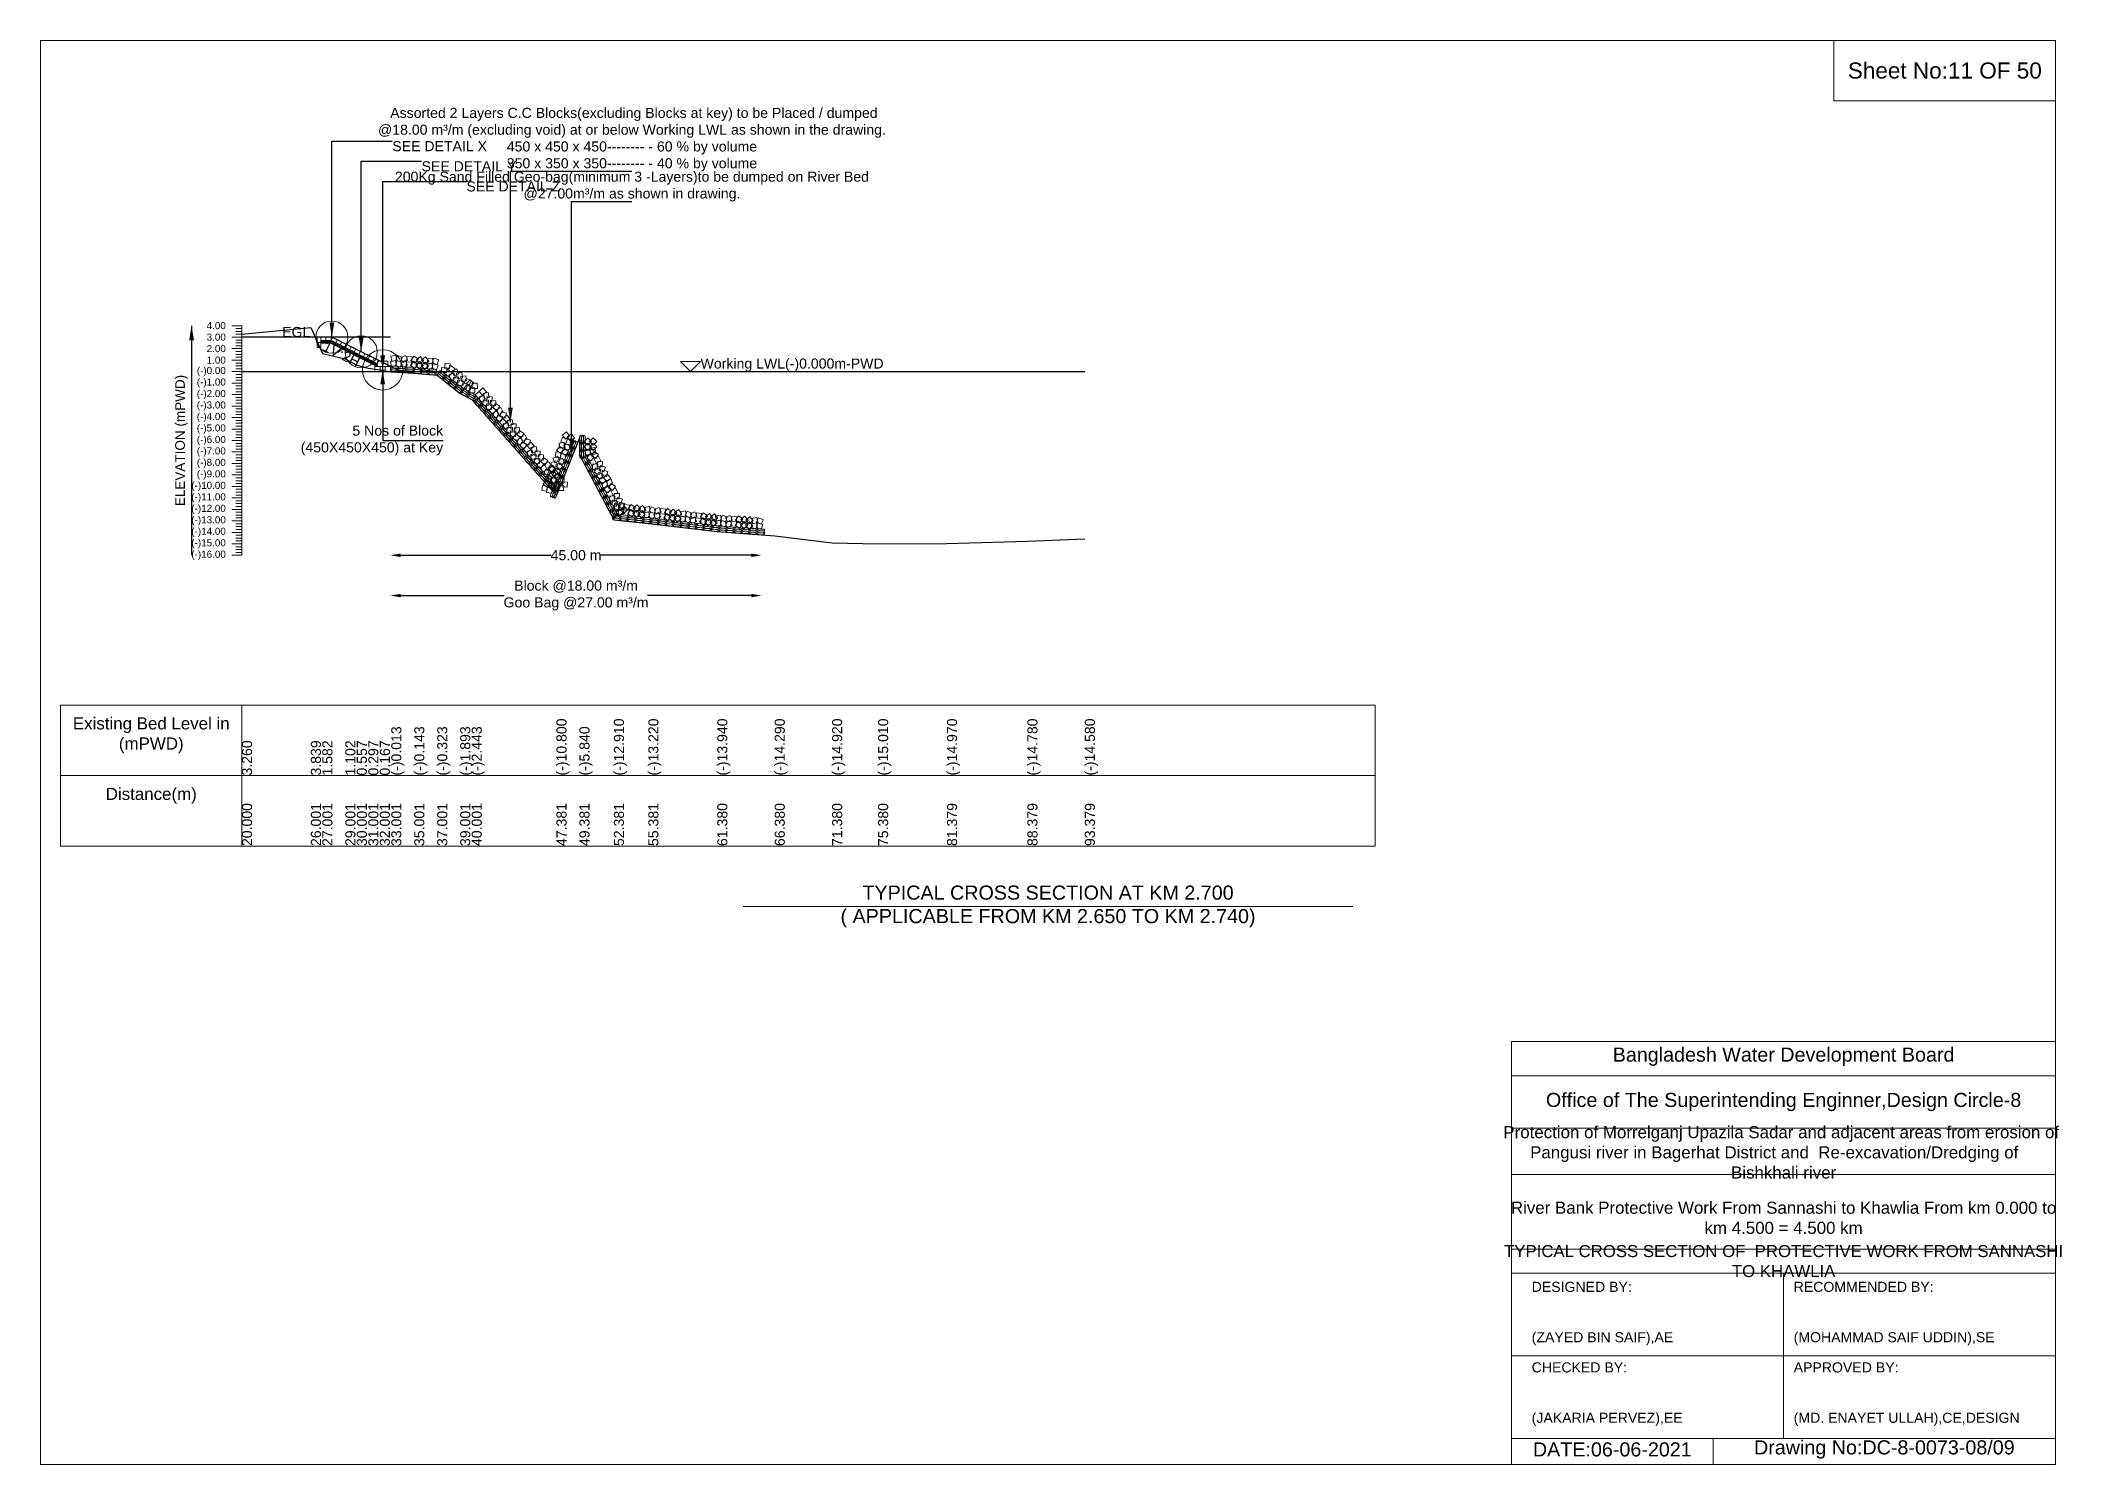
# Model space of a CAD drawing. Header units: inches. Extents: x 89000 to 845029, y -7071 to 0.
# Drawn here: x 250000 to 260029, y -7071 to 0 of the extents above; entities that cross this region are included whole.
import ezdxf

# ---------------------------------------------------------------- set-up
doc = ezdxf.new("R2010")
doc.units = ezdxf.units.IN
doc.header["$LTSCALE"] = 7
doc.header["$MEASUREMENT"] = 0
doc.header["$PDMODE"] = 3
for name, color, linetype, lineweight in [('Cross section Data Border', 7, 'Continuous', 9), ('Cross Section Labels', 7, 'Continuous', 9), ('Existing_Bed_Level for Xsection', 7, 'Continuous', 25), ('Long Section Labels', 7, 'Continuous', 9)]:
    doc.layers.add(name, color=color, linetype=linetype, lineweight=lineweight)
doc.styles.get("Standard").update_dxf_attribs({"font": 'arial.ttf'})
doc.dimstyles.new('Appron Lebeling Style', dxfattribs={"dimtxt": 50, "dimasz": 50, "dimexe": 0.18, "dimexo": 0.0625, "dimgap": 0.09, "dimtad": 0, "dimtih": 1, "dimtoh": 1, "dimdec": 4, "dimzin": 0, "dimdsep": 46, "dimtxsty": 'Standard', "dimcen": 0.09, "dimse1": 1, "dimse2": 1, "dimadec": 0, "dimazin": 0, "dimtfac": 1, "dimtdec": 4, "dimtofl": 0, "dimtmove": 0, "dimatfit": 3, "dimfxl": 1, "dimtolj": 1, "dimtzin": 0, "dimarcsym": 0})
doc.dimstyles.get("Standard").update_dxf_attribs({"dimtxt": 0.18, "dimasz": 0.18, "dimexe": 0.18, "dimexo": 0.0625, "dimgap": 0.09, "dimtad": 0, "dimtih": 1, "dimtoh": 1, "dimdec": 4, "dimzin": 0, "dimdsep": 46, "dimtxsty": 'Standard', "dimcen": 0.09, "dimadec": 0, "dimazin": 0, "dimtfac": 1, "dimtdec": 4, "dimtofl": 0, "dimtmove": 0, "dimatfit": 3, "dimfxl": 1, "dimtolj": 1, "dimtzin": 0, "dimarcsym": 0})

msp = doc.modelspace()

# ---------------------------------------------------------------- texts
at = {"layer": 'Cross section Data Border', "char_height": 60, "width": 800, "attachment_point": 5}
for s, insert in [('Existing Bed Level in (mPWD)', (250550, -3450)), ('Distance(m)', (250550, -3750))]:
    msp.add_mtext(s, dxfattribs=dict(at, insert=insert))
at = {"layer": 'Cross Section Labels'}
for s, insert, char_height, attachment_point in [('Sheet No:11 OF 50', (259450, -150), 80, 5), (' Assorted 2 Layers C.C Blocks(excluding Blocks at key) to be Placed / dumped^J@18.00 m³/m (excluding void) at or below Working LWL as shown in the drawing.^J450 x 450 x 450-------- - 60 % by volume^J350 x 350 x 350-------- - 40 % by volume', (252935.32385, -650), 50, 8), ('SEE DETAIL X', (251746.19907, -500), 50, 1), ('SEE DETAIL Y', (251891.54907, -600), 50, 1), ('200Kg Sand Filled Geo-bag(minimum 3 -Layers)to be dumped on River Bed^J@27.00m³/m as shown in drawing.', (252935.32385, -800), 50, 8), ('SEE DETAIL Z', (252113.84907, -700), 50, 1), ('EGL', (251339.56231, -1473.43), 50, 9), ('Working LWL(-)0.000m-PWD', (253275.89907, -1644.43), 50, 7), ('5 Nos of Block ^J(450X450X450) at Key', (251998.42407, -1986.43), 50, 6), ('TYPICAL CROSS SECTION AT KM 2.700^J( APPLICABLE FROM KM 2.650 TO KM 2.740)', (255000, -4300), 70, 5), ('Bangladesh Water Development Board', (258650, -5046), 70, 5), ('Office of The Superintending Enginner,Design Circle-8', (258650, -5271), 70, 5)]:
    msp.add_mtext(s, dxfattribs=dict(at, insert=insert, char_height=char_height, attachment_point=attachment_point))
at = {"layer": 'Cross Section Labels', "insert": (251506.12848, -1535.25867), "char_height": 50, "attachment_point": 2, "rotation": 333.434948823}
msp.add_mtext('1V:2H', dxfattribs=at)
at = {"layer": 'Cross Section Labels'}
for s, insert, char_height, width, attachment_point in [('Protection of Morrelganj Upazila Sadar and adjacent areas from erosion of  Pangusi river in Bagerhat District and  Re-excavation/Dredging of     Bishkhali river', (258650, -5521), 60, 2800, 5), ('River Bank Protective Work From Sannashi to Khawlia From km 0.000 to km 4.500 = 4.500 km', (258650, -5846), 60, 2700, 5), ('TYPICAL CROSS SECTION OF  PROTECTIVE WORK FROM SANNASHI TO KHAWLIA', (258650, -6061), 59.5765532, 2800, 5), ('DESIGNED BY:^J^J^J(ZAYED BIN SAIF),AE', (257400, -6321), 50, 1400, 4), ('RECOMMENDED BY:^J^J^J(MOHAMMAD SAIF UDDIN),SE', (258700, -6321), 50, 1400, 4), ('CHECKED BY:^J^J^J(JAKARIA PERVEZ),EE', (257400, -6721), 50, 1400, 4), ('APPROVED BY:^J^J^J(MD. ENAYET ULLAH),CE,DESIGN', (258700, -6721), 50, 1400, 4), ('DATE:06-06-2021', (257800, -6996), 70, 1400, 5), ('Drawing No:DC-8-0073-08/09', (259150, -6996), 70, 2200, 5)]:
    msp.add_mtext(s, dxfattribs=dict(at, insert=insert, char_height=char_height, width=width, attachment_point=attachment_point))
at = {"layer": 'Long Section Labels', "char_height": 35, "attachment_point": 6}
for s, insert in [('4.00', (250920, -1416.43)), ('3.00', (250920, -1473.43)), ('2.00', (250920, -1530.43)), ('1.00', (250920, -1587.43)), ('(-)0.00', (250920, -1644.43)), ('(-)1.00', (250920, -1701.43)), ('(-)2.00', (250920, -1758.43)), ('(-)3.00', (250920, -1815.43)), ('(-)4.00', (250920, -1872.43)), ('(-)5.00', (250920, -1929.43)), ('(-)6.00', (250920, -1986.43)), ('(-)7.00', (250920, -2043.43)), ('(-)8.00', (250920, -2100.43)), ('(-)10.00', (250920, -2214.43)), ('(-)9.00', (250920, -2157.43)), ('(-)11.00', (250920, -2271.43)), ('(-)12.00', (250920, -2328.43)), ('(-)13.00', (250920, -2385.43)), ('(-)14.00', (250920, -2442.43)), ('(-)15.00', (250920, -2499.43)), ('(-)16.00', (250920, -2556.43))]:
    msp.add_mtext(s, dxfattribs=dict(at, insert=insert))
at = {"layer": 'Long Section Labels', "rotation": 90}
for s, insert, char_height, attachment_point in [('ELEVATION (mPWD)', (250700, -1986.43), 48, 5), ('(-)0.013', (251741.01584, -3650), 50, 1), ('(-)0.143', (251855.01825, -3650), 50, 1), ('(-)0.323', (251969.02066, -3650), 50, 1), ('(-)1.893', (252083.02306, -3650), 50, 1), ('(-)2.443', (252140.02408, -3650), 50, 1), ('(-)10.800', (252560.70064, -3650), 50, 1), ('(-)5.840', (252674.6911, -3650), 50, 1), ('(-)12.910', (252845.67814, -3650), 50, 1), ('(-)13.220', (253016.66659, -3650), 50, 1), ('(-)13.940', (253358.64688, -3650), 50, 1), ('(-)14.290', (253643.63317, -3650), 50, 1), ('(-)14.920', (253928.62139, -3650), 50, 1), ('(-)15.010', (254156.61308, -3650), 50, 1), ('(-)14.970', (254498.60216, -3650), 50, 1), ('(-)14.780', (254897.59129, -3650), 50, 1), ('(-)14.580', (255182.58452, -3650), 50, 1), ('3.260', (251000, -3650), 50, 1), ('3.839', (251342.00722, -3650), 50, 1), ('1.582', (251399.00861, -3650), 50, 1), ('1.102', (251513.01102, -3650), 50, 1), ('0.557', (251570.01204, -3650), 50, 1), ('0.297', (251627.01343, -3650), 50, 1), ('0.167', (251684.01445, -3650), 50, 1), ('20.000', (251000, -4000), 50, 1), ('26.001', (251342.00722, -4000), 50, 1), ('27.001', (251399.00861, -4000), 50, 1), ('29.001', (251513.01102, -4000), 50, 1), ('30.001', (251570.01204, -4000), 50, 1), ('31.001', (251627.01343, -4000), 50, 1), ('32.001', (251684.01445, -4000), 50, 1), ('33.001', (251741.01584, -4000), 50, 1), ('35.001', (251855.01825, -4000), 50, 1), ('37.001', (251969.02066, -4000), 50, 1), ('39.001', (252083.02306, -4000), 50, 1), ('40.001', (252140.02408, -4000), 50, 1), ('47.381', (252560.70064, -4000), 50, 1), ('49.381', (252674.6911, -4000), 50, 1), ('49.381', (252674.6911, -4000), 50, 1), ('52.381', (252845.67814, -4000), 50, 1), ('55.381', (253016.66659, -4000), 50, 1), ('61.380', (253358.64688, -4000), 50, 1), ('66.380', (253643.63317, -4000), 50, 1), ('71.380', (253928.62139, -4000), 50, 1), ('75.380', (254156.61308, -4000), 50, 1), ('81.379', (254498.60216, -4000), 50, 1), ('88.379', (254897.59129, -4000), 50, 1), ('93.379', (255182.58452, -4000), 50, 1)]:
    msp.add_mtext(s, dxfattribs=dict(at, insert=insert, char_height=char_height, attachment_point=attachment_point))

# ---------------------------------------------------------------- blocks, each defined once
blk = doc.blocks.new('*D59')
at = {"layer": 'Cross Section Labels', "color": 0, "lineweight": -2, "transparency": 16777216}
for p, q in [((251787, -2556), (252534, -2556)), ((253528, -2556), (252781, -2556))]:
    blk.add_line(p, q, dxfattribs=at)
at = {"layer": 'Cross Section Labels', "color": 0, "transparency": 16777216}
for points in [[(251787, -2548), (251787, -2565), (251737, -2556)], [(253528, -2548), (253528, -2565), (253578, -2556)]]:
    blk.add_solid(points, dxfattribs=at)
at = {"layer": 'Defpoints', "color": 0, "transparency": 16777216}
for p in [(251737, -1644), (253578, -2454), (253578, -2556)]:
    blk.add_point(p, dxfattribs=at)
at = {"layer": 'Cross Section Labels', "color": 0, "transparency": 16777216, "insert": (252658, -2556), "char_height": 50, "attachment_point": 5}
blk.add_mtext('\\A1;45.00 m', dxfattribs=at)
blk = doc.blocks.new('*D60')
at = {"layer": 'Cross Section Labels', "color": 0, "lineweight": -2, "transparency": 16777216}
for p, q in [((251787, -2756), (252302, -2756)), ((253528, -2756), (253013, -2756))]:
    blk.add_line(p, q, dxfattribs=at)
at = {"layer": 'Cross Section Labels', "color": 0, "transparency": 16777216}
for points in [[(251787, -2748), (251787, -2765), (251737, -2756)], [(253528, -2748), (253528, -2765), (253578, -2756)]]:
    blk.add_solid(points, dxfattribs=at)
at = {"layer": 'Defpoints', "color": 0, "transparency": 16777216}
for p in [(251737, -1644), (253578, -2454), (253578, -2756)]:
    blk.add_point(p, dxfattribs=at)
at = {"layer": 'Cross Section Labels', "color": 0, "transparency": 16777216, "insert": (252658, -2756), "char_height": 50, "attachment_point": 5}
blk.add_mtext('\\A1;Block @18.00 m³/m ^JGoo Bag @27.00 m³/m ', dxfattribs=at)

# ---------------------------------------------------------------- dimensions: what is measured, and where the dimension line sits
at = {"layer": 'Cross Section Labels'}
for base, text, picture, middle in [((253578.12071, -2556.43), '45.00 m', '*D59', (252657.50989, -2556.43)), ((253578.12071, -2756.43), 'Block @18.00 m³/m ^JGoo Bag @27.00 m³/m ', '*D60', (252657.50989, -2756.43))]:
    dim = msp.add_linear_dim(base=base, p1=(251736.89907, -1644.43), p2=(253578.12071, -2454.37391), text=text, dimstyle='Appron Lebeling Style', dxfattribs=at)
    dim.commit()
    dim.dimension.update_dxf_attribs({"geometry": picture, "text_midpoint": middle})

# ---------------------------------------------------------------- linework, layer by layer
at = {"layer": 'Cross section Data Border'}
msp.add_lwpolyline([(250100, -3300), (256623.6717, -3300), (256623.6717, -4000), (250100, -4000)], close=True, dxfattribs=at)
for points in [[(251000, -3300), (251000, -4000)], [(250100, -3650), (256623.6717, -3650)]]:
    msp.add_lwpolyline(points, dxfattribs=at)
at = {"layer": 'Cross Section Labels'}
for points in [[(250000, 0), (260000, 0), (260000, -7071), (250000, -7071)], [(258900, 0), (260000, 0), (260000, -300), (258900, -300)], [(253225.89907, -1644.43), (253275.89907, -1594.43), (253175.89907, -1594.43)]]:
    msp.add_lwpolyline(points, close=True, dxfattribs=at)
for points in [[(253488, -4300), (255000, -4300), (256512, -4300)], [(257300, -7071), (257300, -4971), (260000, -4971)], [(257300, -5141), (260000, -5141)], [(257300, -5401), (260000, -5401)], [(257300, -5631), (260000, -5631)], [(257300, -6001), (260000, -6001)], [(257300, -6121), (260000, -6121)], [(258650, -6121), (258650, -6941)], [(257300, -6531), (260000, -6531)], [(257300, -6941), (260000, -6941)], [(258300, -6941), (258300, -7071)]]:
    msp.add_lwpolyline(points, dxfattribs=at)
for centre, radius in [((251446.19907, -1473.43), 80), ((251591.54907, -1546.105), 80), ((251698.42407, -1635.88), 100)]:
    msp.add_circle(centre, radius, dxfattribs=at)
at = {"layer": 'Existing_Bed_Level for Xsection'}
for points in [[(251000, -1458.61), (251342.00722, -1425.607), (251399.00861, -1554.256), (251513.01102, -1581.616), (251570.01204, -1612.681), (251627.01343, -1627.501), (251684.01445, -1634.911), (251741.01584, -1645.171), (251855.01825, -1652.581), (251969.02066, -1662.841), (252083.02306, -1752.331), (252140.02408, -1783.681), (252560.70064, -2260.03), (252674.6911, -1977.31), (252674.6911, -2057.11), (252845.67814, -2380.3), (253016.66659, -2397.97), (253358.64688, -2439.01), (253643.63317, -2458.96), (253928.62139, -2494.87), (254156.61308, -2500), (254498.60216, -2497.72), (254897.59129, -2486.89), (255182.58452, -2475.49)], [(251736.89907, -1473.43), (251000, -1473.43)], [(251788.19907, -1644.43), (251449.80966, -1475.2353), (251446.19907, -1473.43), (251442.16231, -1473.43), (251390.86231, -1473.43)], [(251390.86231, -1490.53), (251442.16231, -1490.53), (251672.77407, -1605.83588)], [(251390.86231, -1496.23), (251440.81672, -1496.23), (251672.77407, -1612.20867)], [(251390.86231, -1501.93), (251439.47113, -1501.93), (251672.77407, -1618.58147)], [(251000, -1644.43), (255182.58452, -1644.43)]]:
    msp.add_lwpolyline(points, dxfattribs=at)
at = {"layer": 'Long Section Labels'}
for points in [[(251000, -1416.43), (250950, -1416.43)], [(251000, -1473.43), (250950, -1473.43)], [(251000, -1430.68), (250970, -1430.68)], [(251000, -1444.93), (250970, -1444.93)], [(251000, -1459.18), (250970, -1459.18)], [(251000, -1487.68), (250970, -1487.68)], [(251000, -1501.93), (250970, -1501.93)], [(251000, -2556.43), (251000, -2499.43), (251000, -2442.43), (251000, -2385.43), (251000, -2328.43), (251000, -2271.43), (251000, -2214.43), (251000, -2157.43), (251000, -2100.43), (251000, -2043.43), (251000, -1986.43), (251000, -1929.43), (251000, -1872.43), (251000, -1815.43), (251000, -1758.43), (251000, -1701.43), (251000, -1644.43), (251000, -1587.43), (251000, -1530.43), (251000, -1473.43), (251000, -1416.43)], [(251000, -1530.43), (250950, -1530.43)], [(251000, -1587.43), (250950, -1587.43)], [(251000, -1516.18), (250970, -1516.18)], [(251000, -1544.68), (250970, -1544.68)], [(251000, -1558.93), (250970, -1558.93)], [(251000, -1573.18), (250970, -1573.18)], [(251000, -1601.68), (250970, -1601.68)], [(251000, -1644.43), (250950, -1644.43)], [(251000, -1701.43), (250950, -1701.43)], [(251000, -1615.93), (250970, -1615.93)], [(251000, -1630.18), (250970, -1630.18)], [(251000, -1658.68), (250970, -1658.68)], [(251000, -1672.93), (250970, -1672.93)], [(251000, -1687.18), (250970, -1687.18)], [(251000, -1758.43), (250950, -1758.43)], [(251000, -1715.68), (250970, -1715.68)], [(251000, -1729.93), (250970, -1729.93)], [(251000, -1744.18), (250970, -1744.18)], [(251000, -1772.68), (250970, -1772.68)], [(251000, -1786.93), (250970, -1786.93)], [(251000, -1801.18), (250970, -1801.18)], [(251000, -1815.43), (250950, -1815.43)], [(251000, -1872.43), (250950, -1872.43)], [(251000, -1829.68), (250970, -1829.68)], [(251000, -1843.93), (250970, -1843.93)], [(251000, -1858.18), (250970, -1858.18)], [(251000, -1886.68), (250970, -1886.68)], [(251000, -1900.93), (250970, -1900.93)], [(251000, -1929.43), (250950, -1929.43)], [(251000, -1986.43), (250950, -1986.43)], [(251000, -1915.18), (250970, -1915.18)], [(251000, -1943.68), (250970, -1943.68)], [(251000, -1957.93), (250970, -1957.93)], [(251000, -1972.18), (250970, -1972.18)], [(251000, -2000.68), (250970, -2000.68)], [(251000, -2043.43), (250950, -2043.43)], [(251000, -2100.43), (250950, -2100.43)], [(251000, -2014.93), (250970, -2014.93)], [(251000, -2029.18), (250970, -2029.18)], [(251000, -2057.68), (250970, -2057.68)], [(251000, -2071.93), (250970, -2071.93)], [(251000, -2086.18), (250970, -2086.18)], [(251000, -2157.43), (250950, -2157.43)], [(251000, -2114.68), (250970, -2114.68)], [(251000, -2128.93), (250970, -2128.93)], [(251000, -2143.18), (250970, -2143.18)], [(251000, -2171.68), (250970, -2171.68)], [(251000, -2185.93), (250970, -2185.93)], [(251000, -2200.18), (250970, -2200.18)], [(251000, -2214.43), (250950, -2214.43)], [(251000, -2271.43), (250950, -2271.43)], [(251000, -2228.68), (250970, -2228.68)], [(251000, -2242.93), (250970, -2242.93)], [(251000, -2257.18), (250970, -2257.18)], [(251000, -2285.68), (250970, -2285.68)], [(251000, -2299.93), (250970, -2299.93)], [(251000, -2328.43), (250950, -2328.43)], [(251000, -2385.43), (250950, -2385.43)], [(251000, -2314.18), (250970, -2314.18)], [(251000, -2342.68), (250970, -2342.68)], [(251000, -2356.93), (250970, -2356.93)], [(251000, -2371.18), (250970, -2371.18)], [(251000, -2399.68), (250970, -2399.68)], [(251000, -2442.43), (250950, -2442.43)], [(251000, -2499.43), (250950, -2499.43)], [(251000, -2413.93), (250970, -2413.93)], [(251000, -2428.18), (250970, -2428.18)], [(251000, -2456.68), (250970, -2456.68)], [(251000, -2470.93), (250970, -2470.93)], [(251000, -2485.18), (250970, -2485.18)], [(251000, -2556.43), (250950, -2556.43)], [(251000, -2513.68), (250970, -2513.68)], [(251000, -2527.93), (250970, -2527.93)], [(251000, -2542.18), (250970, -2542.18)]]:
    msp.add_lwpolyline(points, dxfattribs=at)
for points in [[(251390.86231, -1473.43), (251373.76231, -1473.43), (251373.76231, -1499.08), (251390.86231, -1499.08)], [(251390.86231, -1499.08), (251373.76231, -1499.08), (251373.76231, -1524.73), (251390.86231, -1524.73)], [(251416.51231, -1473.43), (251390.86231, -1473.43), (251390.86231, -1490.53), (251416.51231, -1490.53)], [(251442.16231, -1473.43), (251416.51231, -1473.43), (251416.51231, -1490.53), (251442.16231, -1490.53)], [(251472.75172, -1486.70632), (251449.80966, -1475.2353), (251442.16231, -1490.53), (251465.10437, -1502.00103)], [(251495.69378, -1498.17735), (251472.75172, -1486.70632), (251465.10437, -1502.00103), (251488.04642, -1513.47206)], [(251518.63583, -1509.64838), (251495.69378, -1498.17735), (251488.04642, -1513.47206), (251510.98848, -1524.94309)], [(251541.57789, -1521.11941), (251518.63583, -1509.64838), (251510.98848, -1524.94309), (251533.93054, -1536.41411)], [(251564.51995, -1532.59044), (251541.57789, -1521.11941), (251533.93054, -1536.41411), (251556.8726, -1547.88514)], [(251587.46201, -1544.06147), (251564.51995, -1532.59044), (251556.8726, -1547.88514), (251579.81465, -1559.35617)], [(251610.40406, -1555.5325), (251587.46201, -1544.06147), (251579.81465, -1559.35617), (251602.75671, -1570.8272)], [(251633.34612, -1567.00352), (251610.40406, -1555.5325), (251602.75671, -1570.8272), (251625.69877, -1582.29823)], [(251656.28818, -1578.47455), (251633.34612, -1567.00352), (251625.69877, -1582.29823), (251648.64083, -1593.76926)], [(251679.23024, -1589.94558), (251656.28818, -1578.47455), (251648.64083, -1593.76926), (251671.58288, -1605.24029)], [(251698.42407, -1593.13), (251672.77407, -1593.13), (251672.77407, -1618.78), (251698.42407, -1618.78)], [(251724.07407, -1593.13), (251698.42407, -1593.13), (251698.42407, -1618.78), (251724.07407, -1618.78)], [(251762.42243, -1588.83667), (251737.26901, -1593.85943), (251742.29177, -1619.01285), (251767.44519, -1613.99009)], [(251764.08613, -1563.24068), (251738.93272, -1568.26344), (251743.95548, -1593.41686), (251769.10889, -1588.3941)], [(251794.21718, -1597.56099), (251769.92561, -1589.32437), (251761.68899, -1613.61594), (251785.98057, -1621.85256)], [(251795.88089, -1571.965), (251771.58931, -1563.72838), (251763.3527, -1588.01996), (251787.64427, -1596.25657)], [(251809.38008, -1590.07775), (251786.37466, -1601.42116), (251797.71807, -1624.42659), (251820.72349, -1613.08317)], [(251811.04379, -1564.48176), (251788.03836, -1575.82517), (251799.38177, -1598.8306), (251822.3872, -1587.48719)], [(251842.77491, -1596.94973), (251817.17892, -1595.28603), (251815.51522, -1620.88201), (251841.11121, -1622.54572)], [(251844.43861, -1571.35374), (251818.84263, -1569.69004), (251817.17892, -1595.28603), (251842.77491, -1596.94973)], [(251872.52579, -1607.02087), (251851.18234, -1592.79484), (251836.95632, -1614.13829), (251858.29976, -1628.36431)], [(251874.18949, -1581.42488), (251852.84605, -1567.19885), (251838.62002, -1588.5423), (251859.96347, -1602.76832)], [(251882.96441, -1594.82118), (251863.26784, -1611.25187), (251879.69853, -1630.94845), (251899.3951, -1614.51776)], [(251885.26357, -1569.27444), (251865.567, -1585.70512), (251881.99769, -1605.4017), (251901.69426, -1588.97101)], [(251924.94314, -1616.80253), (251908.49678, -1597.11905), (251888.81329, -1613.56542), (251905.25966, -1633.2489)], [(251927.2423, -1591.25578), (251910.79594, -1571.5723), (251891.11245, -1588.01867), (251907.55882, -1607.70215)], [(251942.86207, -1602.64979), (251917.59162, -1607.04603), (251921.98786, -1632.31648), (251947.25831, -1627.92024)], [(251945.16123, -1577.10304), (251919.89078, -1581.49928), (251924.28702, -1606.76973), (251949.55747, -1602.37349)], [(251974.43025, -1612.16139), (251950.35082, -1603.32376), (251941.51319, -1627.40319), (251965.59261, -1636.24082)], [(251976.7294, -1586.61465), (251952.64998, -1577.77701), (251943.81235, -1601.85644), (251967.89177, -1610.69407)], [(252033.72816, -1605.49684), (252008.33821, -1601.85364), (252004.69501, -1627.24359), (252030.08496, -1630.88679)], [(251685.59907, -1618.78), (251659.94907, -1618.78), (251659.94907, -1644.43), (251685.59907, -1644.43)], [(251711.24907, -1618.78), (251685.59907, -1618.78), (251685.59907, -1644.43), (251711.24907, -1644.43)], [(251736.89907, -1618.78), (251711.24907, -1618.78), (251711.24907, -1644.43), (251736.89907, -1644.43)], [(252017.89016, -1625.67307), (251992.50021, -1622.02987), (251988.85701, -1647.41982), (252014.24696, -1651.06302)], [(252041.55693, -1650.21534), (252021.3807, -1634.37733), (252005.5427, -1654.55356), (252025.71892, -1670.39156)], [(252057.39493, -1630.03911), (252037.2187, -1614.20111), (252021.3807, -1634.37733), (252041.55693, -1650.21534)], [(252060.40948, -1675.33751), (252050.8411, -1651.53901), (252027.0426, -1661.10739), (252036.61098, -1684.90589)], [(252076.24748, -1655.16129), (252066.67911, -1631.36279), (252042.8806, -1640.93116), (252052.44898, -1664.72966)], [(252075.1071, -1669.79817), (252049.63998, -1672.85562), (252052.69743, -1698.32274), (252078.16455, -1695.26529)], [(252090.94511, -1649.62194), (252065.47798, -1652.67939), (252068.53543, -1678.14651), (252094.00256, -1675.08907)], [(252098.3497, -1711.09194), (252095.27197, -1685.62725), (252069.80729, -1688.70498), (252072.88501, -1714.16966)], [(252114.1877, -1690.91571), (252111.10997, -1665.45103), (252085.64529, -1668.52875), (252088.72302, -1693.99344)], [(252121.08549, -1708.9773), (252097.49556, -1698.90569), (252087.42394, -1722.49562), (252111.01388, -1732.56724)], [(252136.9235, -1688.80107), (252113.33356, -1678.72946), (252103.26195, -1702.3194), (252126.85189, -1712.39101)], [(252151.01689, -1702.29395), (252132.51051, -1684.53341), (252114.74998, -1703.03979), (252133.25636, -1720.80032)], [(252167.92227, -1701.94693), (252142.27748, -1702.46411), (252142.79466, -1728.1089), (252168.43945, -1727.59172)], [(252138.65584, -1724.76898), (252120.14947, -1707.00845), (252102.38893, -1725.51482), (252120.89531, -1743.27536)], [(252155.56122, -1724.42196), (252129.91644, -1724.93914), (252130.43362, -1750.58393), (252156.0784, -1750.06675)], [(252193.50164, -1761.57065), (252176.52268, -1742.34469), (252157.29672, -1759.32365), (252174.27568, -1778.54961)], [(252212.7276, -1744.59169), (252195.74864, -1725.36573), (252176.52268, -1742.34469), (252193.50164, -1761.57065)], [(252207.49958, -1789.68826), (252202.3933, -1764.55167), (252177.2567, -1769.65795), (252182.36298, -1794.79455)], [(252222.95668, -1786.89854), (252197.35658, -1785.29948), (252195.75751, -1810.89959), (252221.35762, -1812.49865)], [(252226.72554, -1772.70931), (252221.61925, -1747.57271), (252196.48266, -1752.67899), (252201.58894, -1777.81559)], [(252238.34741, -1831.71505), (252239.92608, -1806.11368), (252214.32471, -1804.535), (252212.74603, -1830.13637)], [(252242.18264, -1769.91958), (252216.58253, -1768.32052), (252214.98347, -1793.92063), (252240.58358, -1795.51969)], [(252257.57336, -1814.73609), (252259.15204, -1789.13472), (252233.55067, -1787.55604), (252231.97199, -1813.15741)], [(252280.31667, -1816.76841), (252258.93736, -1802.59633), (252244.76528, -1823.97563), (252266.14458, -1838.14772)], [(252261.09071, -1833.74737), (252239.71141, -1819.57529), (252225.53932, -1840.95459), (252246.91863, -1855.12667)], [(252277.48767, -1862.35087), (252266.0679, -1839.38325), (252243.10028, -1850.80301), (252254.52005, -1873.77063)], [(252293.51671, -1867.73437), (252269.20441, -1859.55913), (252261.02916, -1883.87142), (252285.34146, -1892.04667)], [(252296.71362, -1845.37191), (252285.29386, -1822.40429), (252262.32624, -1833.82405), (252273.746, -1856.79167)], [(252312.35435, -1896.15236), (252295.37539, -1876.9264), (252276.14943, -1893.90536), (252293.12839, -1913.13131)], [(252312.74266, -1850.75542), (252288.43037, -1842.58017), (252280.25512, -1866.89246), (252304.56742, -1875.06771)], [(252331.58031, -1879.1734), (252314.60135, -1859.94744), (252295.37539, -1876.9264), (252312.35435, -1896.15236)], [(252326.35229, -1924.26997), (252321.24601, -1899.13338), (252296.10941, -1904.23966), (252301.21569, -1929.37625)], [(252345.57825, -1907.29101), (252340.47196, -1882.15442), (252315.33537, -1887.2607), (252320.44165, -1912.39729)], [(252361.03535, -1904.50129), (252335.43524, -1902.90223), (252333.83618, -1928.50234), (252359.43629, -1930.1014)], [(252341.80939, -1921.48025), (252316.20929, -1919.88119), (252314.61022, -1945.4813), (252340.21033, -1947.08036)], [(252357.20012, -1966.29675), (252358.77879, -1940.69538), (252333.17742, -1939.11671), (252331.59874, -1964.71808)], [(252379.94342, -1968.32908), (252358.56412, -1954.157), (252344.39203, -1975.5363), (252365.77134, -1989.70838)], [(252376.42607, -1949.3178), (252378.00475, -1923.71642), (252352.40338, -1922.13775), (252350.8247, -1947.73912)], [(252396.34038, -1996.93257), (252384.92061, -1973.96496), (252361.95299, -1985.38472), (252373.37276, -2008.35234)], [(252399.16938, -1951.35012), (252377.79007, -1937.17804), (252363.61799, -1958.55734), (252384.99729, -1972.72942)], [(252412.36942, -2002.31608), (252388.05712, -1994.14083), (252379.88187, -2018.45313), (252404.19417, -2026.62838)], [(252415.56633, -1979.95362), (252404.14657, -1956.986), (252381.17895, -1968.40576), (252392.59871, -1991.37338)], [(252431.59537, -1985.33712), (252407.28308, -1977.16187), (252399.10783, -2001.47417), (252423.42013, -2009.64942)], [(252450.43302, -2013.7551), (252433.45406, -1994.52915), (252414.2281, -2011.50811), (252431.20706, -2030.73406)], [(252574.28329, -1998.86952), (252577.85609, -2024.26947), (252603.25604, -2020.69667), (252599.68324, -1995.29672)], [(252591.26248, -1969.30357), (252581.67088, -1993.09272), (252605.46004, -2002.68432), (252615.05163, -1978.89516)], [(252610.13954, -1944.1998), (252589.94787, -1960.0181), (252605.76617, -1980.20978), (252625.95785, -1964.39147)], [(252598.07244, -2008.46112), (252601.64524, -2033.86107), (252627.04519, -2030.28827), (252623.47239, -2004.88831)], [(252615.05163, -1978.89516), (252605.46004, -2002.68432), (252629.24919, -2012.27591), (252638.84079, -1988.48676)], [(252633.92869, -1953.7914), (252613.73702, -1969.6097), (252629.55532, -1989.80138), (252649.747, -1973.98307)], [(252734.72338, -1992.02039), (252716.59332, -1973.87588), (252698.44881, -1992.00595), (252716.57887, -2010.15046)], [(252716.59332, -2035.80046), (252734.72338, -2017.65595), (252716.57887, -1999.52588), (252698.44881, -2017.67039)], [(252760.37338, -1992.02039), (252742.24332, -1973.87588), (252724.09881, -1992.00595), (252742.22887, -2010.15046)], [(252742.24332, -2035.80046), (252760.37338, -2017.65595), (252742.22887, -1999.52588), (252724.09881, -2017.67039)], [(252431.20706, -2030.73406), (252414.2281, -2011.50811), (252395.00214, -2028.48706), (252411.9811, -2047.71302)], [(252445.205, -2058.85168), (252440.09872, -2033.71508), (252414.96212, -2038.82137), (252420.0684, -2063.95796)], [(252460.6621, -2056.06196), (252435.062, -2054.4629), (252433.46293, -2080.063), (252459.06304, -2081.66206)], [(252464.43096, -2041.87272), (252459.32467, -2016.73612), (252434.18808, -2021.84241), (252439.29436, -2046.979)], [(252476.05283, -2100.87846), (252477.6315, -2075.27709), (252452.03013, -2073.69841), (252450.45145, -2099.29979)], [(252479.88806, -2039.083), (252454.28795, -2037.48394), (252452.68889, -2063.08404), (252478.289, -2064.68311)], [(252498.79613, -2102.91079), (252477.41683, -2088.7387), (252463.24474, -2110.11801), (252484.62405, -2124.29009)], [(252495.27878, -2083.8995), (252496.85746, -2058.29813), (252471.25609, -2056.71946), (252469.67741, -2082.32083)], [(252518.02209, -2085.93183), (252496.64278, -2071.75974), (252482.4707, -2093.13905), (252503.85, -2107.31113)], [(252534.41904, -2114.53532), (252522.99928, -2091.5677), (252500.03166, -2102.98747), (252511.45142, -2125.95509)], [(252533.58451, -2098.15072), (252543.61429, -2121.75847), (252567.22204, -2111.72868), (252557.19226, -2088.12093)], [(252566.77046, -2064.32638), (252543.1707, -2074.37497), (252553.21929, -2097.97472), (252576.81904, -2087.92614)], [(252558.40692, -2043.07928), (252555.30435, -2068.54094), (252580.76601, -2071.64352), (252583.86859, -2046.18185)], [(252557.37366, -2107.74232), (252567.40345, -2131.35007), (252591.0112, -2121.32028), (252580.98141, -2097.71253)], [(252576.64456, -2015.61278), (252561.21859, -2036.10575), (252581.71157, -2051.53172), (252597.13754, -2031.03874)], [(252590.55961, -2073.91798), (252566.95985, -2083.96656), (252577.00844, -2107.56632), (252600.60819, -2097.51773)], [(252582.19608, -2052.67087), (252579.0935, -2078.13254), (252604.55517, -2081.23512), (252607.65774, -2055.77345)], [(252600.43371, -2025.20437), (252585.00775, -2045.69735), (252605.50072, -2061.12332), (252620.92669, -2040.63034)], [(252732.29527, -2052.37866), (252725.65159, -2027.604), (252700.87692, -2034.24768), (252707.5206, -2059.02234)], [(252732.6253, -2057.64138), (252726.91201, -2032.63576), (252701.90639, -2038.34906), (252707.61969, -2063.35467)], [(252746.94419, -2066.6348), (252725.22808, -2052.98442), (252711.5777, -2074.70054), (252733.29382, -2088.35092)], [(252758.58982, -2098.6788), (252746.59472, -2076.00635), (252723.92227, -2088.00145), (252735.91737, -2110.6739)], [(252755.29776, -2045.64628), (252749.58446, -2020.64066), (252724.57885, -2026.35396), (252730.29214, -2051.35958)], [(252757.94527, -2052.37866), (252751.30159, -2027.604), (252726.52692, -2034.24768), (252733.1706, -2059.02234)], [(252769.61665, -2054.6397), (252747.90053, -2040.98933), (252734.25015, -2062.70544), (252755.96627, -2076.35582)], [(252765.60125, -2129.2955), (252766.53407, -2103.66247), (252740.90104, -2102.72965), (252739.96822, -2128.36268)], [(252781.26227, -2086.6837), (252769.26717, -2064.01125), (252746.59472, -2076.00635), (252758.58982, -2098.6788)], [(252788.2737, -2117.3004), (252789.20652, -2091.66737), (252763.57349, -2090.73455), (252762.64067, -2116.36759)], [(252515.19309, -2131.51428), (252503.77332, -2108.54666), (252480.8057, -2119.96643), (252492.22547, -2142.93404)], [(252509.50338, -2182.13684), (252494.07742, -2202.62982), (252514.57039, -2218.05578), (252529.99636, -2197.56281)], [(252531.22213, -2136.89779), (252506.90983, -2128.72254), (252498.73458, -2153.03484), (252523.04688, -2161.21008)], [(252507.14211, -2165.39359), (252510.71491, -2190.79354), (252536.11486, -2187.22074), (252532.54206, -2161.82078)], [(252550.05977, -2165.31577), (252533.08081, -2146.08981), (252513.85485, -2163.06877), (252530.83381, -2182.29473)], [(252524.1213, -2135.82763), (252514.52971, -2159.61679), (252538.31886, -2169.20838), (252547.91046, -2145.41923)], [(252533.29254, -2191.72844), (252517.86657, -2212.22141), (252538.35954, -2227.64738), (252553.78551, -2207.15441)], [(252550.44808, -2119.91883), (252526.13579, -2111.74358), (252517.96054, -2136.05588), (252542.27284, -2144.23113)], [(252542.99836, -2110.72387), (252522.80669, -2126.54217), (252538.62499, -2146.73385), (252558.81667, -2130.91554)], [(252530.93126, -2174.98518), (252534.50406, -2200.38513), (252559.90401, -2196.81233), (252556.33121, -2171.41238)], [(252569.28573, -2148.33681), (252552.30677, -2129.11085), (252533.08081, -2146.08981), (252550.05977, -2165.31577)], [(252564.05771, -2193.43338), (252558.95143, -2168.29679), (252533.81483, -2173.40307), (252538.92111, -2198.53967)], [(252547.91046, -2145.41923), (252538.31886, -2169.20838), (252562.10801, -2178.79998), (252571.69961, -2155.01083)], [(252566.78752, -2120.31546), (252546.59584, -2136.13377), (252562.41415, -2156.32544), (252582.60582, -2140.50714)], [(252579.51481, -2190.64366), (252553.91471, -2189.0446), (252552.31564, -2214.64471), (252577.91575, -2216.24377)], [(252583.28367, -2176.45443), (252578.17738, -2151.31783), (252553.04079, -2156.42411), (252558.14707, -2181.56071)], [(252598.74077, -2173.6647), (252573.14066, -2172.06564), (252571.5416, -2197.66575), (252597.14171, -2199.26481)], [(252614.13149, -2218.48121), (252615.71017, -2192.87984), (252590.1088, -2191.30116), (252588.53012, -2216.90253)], [(252781.28146, -2130.2096), (252756.77081, -2122.64981), (252749.21102, -2147.16046), (252773.72167, -2154.72025)], [(252785.72954, -2177.38595), (252793.2698, -2152.86928), (252768.75314, -2145.32902), (252761.21287, -2169.84568)], [(252807.36146, -2184.69675), (252789.90326, -2165.90491), (252771.11141, -2183.36312), (252788.56962, -2202.15496)], [(252803.95391, -2118.2145), (252779.44326, -2110.65471), (252771.88347, -2135.16536), (252796.39412, -2142.72515)], [(252808.40199, -2165.39085), (252815.94226, -2140.87419), (252791.42559, -2133.33392), (252783.88532, -2157.85058)], [(252816.59099, -2216.34855), (252810.87769, -2191.34293), (252785.87208, -2197.05623), (252791.58538, -2222.06184)], [(252830.03392, -2172.70166), (252812.57571, -2153.90981), (252793.78386, -2171.36802), (252811.24207, -2190.15986)], [(252839.26344, -2204.35345), (252833.55015, -2179.34784), (252808.54453, -2185.06113), (252814.25783, -2210.06675)], [(252853.58233, -2213.34687), (252831.86622, -2199.6965), (252818.21584, -2221.41261), (252839.93196, -2235.06299)], [(252491.26575, -2209.60334), (252488.16317, -2235.06501), (252513.62484, -2238.16759), (252516.72741, -2212.70592)], [(252515.0549, -2219.19494), (252511.95232, -2244.65661), (252537.41399, -2247.75919), (252540.51657, -2222.29752)], [(252594.90554, -2235.46017), (252596.48421, -2209.8588), (252570.88284, -2208.28012), (252569.30416, -2233.88149)], [(252830.90988, -2225.34197), (252809.19376, -2211.69159), (252795.54339, -2233.40771), (252817.2595, -2247.05809)], [(252842.55551, -2257.38597), (252830.56041, -2234.71352), (252807.88796, -2246.70862), (252819.88305, -2269.38107)], [(252849.56694, -2288.00267), (252850.49975, -2262.36964), (252824.86672, -2261.43682), (252823.9339, -2287.06985)], [(252865.22796, -2245.39087), (252853.23286, -2222.71842), (252830.56041, -2234.71352), (252842.55551, -2257.38597)], [(252865.24715, -2288.91677), (252840.7365, -2281.35698), (252833.17671, -2305.86763), (252857.68736, -2313.42742)], [(252874.46994, -2306.25688), (252850.50943, -2297.10173), (252841.35429, -2321.06224), (252865.31479, -2330.21738)], [(252869.69522, -2336.09312), (252877.23549, -2311.57646), (252852.71883, -2304.03619), (252845.17856, -2328.55285)], [(252872.23939, -2276.00757), (252873.17221, -2250.37454), (252847.53917, -2249.44172), (252846.60636, -2275.07476)], [(252887.9196, -2276.92167), (252863.40895, -2269.36188), (252855.84916, -2293.87253), (252880.35981, -2301.43232)], [(252889.90665, -2299.35614), (252866.48618, -2309.81578), (252876.94583, -2333.23625), (252900.3663, -2322.7766)], [(252892.36768, -2324.09802), (252899.90794, -2299.58136), (252875.39128, -2292.04109), (252867.85101, -2316.55775)], [(252923.01575, -2307.49409), (252897.50162, -2304.85745), (252894.86499, -2330.37158), (252920.37911, -2333.00821)], [(252952.36178, -2318.69019), (252931.57522, -2303.66218), (252916.5472, -2324.44874), (252937.33377, -2339.47676)], [(252961.84019, -2306.16564), (252941.92815, -2322.33454), (252958.09705, -2342.24658), (252978.00909, -2326.07768)], [(252871.8333, -2331.771), (252847.8728, -2322.61586), (252838.71765, -2346.57636), (252862.67816, -2355.73151)], [(252891.32715, -2343.40393), (252873.86894, -2324.61208), (252855.0771, -2342.07029), (252872.5353, -2360.86213)], [(252887.27001, -2324.87026), (252863.84955, -2335.32991), (252874.30919, -2358.75038), (252897.72966, -2348.29073)], [(252913.9996, -2331.40883), (252896.54139, -2312.61698), (252877.74955, -2330.07519), (252895.20776, -2348.86704)], [(252920.37911, -2333.00821), (252894.86499, -2330.37158), (252892.22835, -2355.8857), (252917.74247, -2358.52234)], [(252949.72515, -2344.20432), (252928.93858, -2329.17631), (252913.91057, -2349.96287), (252934.69713, -2364.99089)], [(252959.20355, -2331.67977), (252939.29151, -2347.84867), (252955.46041, -2367.7607), (252975.37245, -2351.5918)], [(253000.88806, -2354.21407), (252984.70331, -2334.31492), (252964.80416, -2350.49967), (252980.98891, -2370.39882)], [(253003.5247, -2328.69995), (252987.33995, -2308.80079), (252967.44079, -2324.98554), (252983.62555, -2344.8847)], [(253018.9925, -2340.29942), (252993.66615, -2344.36125), (252997.72797, -2369.6876), (253023.05432, -2365.62577)], [(253021.62914, -2314.78529), (252996.30278, -2318.84712), (253000.36461, -2344.17347), (253025.69096, -2340.11165)], [(253051.21346, -2350.78972), (253027.4069, -2341.24142), (253017.8586, -2365.04799), (253041.66516, -2374.59629)], [(253054.26971, -2325.32245), (253030.46315, -2315.77415), (253020.91485, -2339.58072), (253044.72141, -2349.12902)], [(253066.76167, -2344.14401), (253043.17221, -2354.21673), (253053.24493, -2377.8062), (253076.8344, -2367.73347)], [(253069.81792, -2318.67674), (253046.22846, -2328.74946), (253056.30118, -2352.33893), (253079.89064, -2342.2662)], [(253099.73233, -2352.82584), (253074.26506, -2349.76959), (253071.20881, -2375.23686), (253096.67608, -2378.29311)], [(253102.78858, -2327.35857), (253077.32131, -2324.30232), (253074.26506, -2349.76959), (253099.73233, -2352.82584)], [(253128.8901, -2364.50347), (253108.35372, -2349.13534), (253092.98559, -2369.67173), (253113.52197, -2385.03986)], [(253131.94635, -2339.0362), (253111.40996, -2323.66807), (253096.04183, -2344.20446), (253116.57822, -2359.57259)], [(253138.57338, -2352.13663), (253118.3979, -2367.97559), (253134.23685, -2388.15107), (253154.41233, -2372.31211)], [(253141.62963, -2326.66936), (253121.45414, -2342.50832), (253137.2931, -2362.6838), (253157.46858, -2346.84484)], [(253179.88132, -2375.35402), (253164.02631, -2355.19116), (253143.86344, -2371.04618), (253159.71846, -2391.20904)], [(253182.93757, -2349.88675), (253167.08256, -2329.72389), (253146.91969, -2345.57891), (253162.77471, -2365.74177)], [(253198.21234, -2361.73926), (253172.82256, -2365.38366), (253176.46696, -2390.77344), (253201.85674, -2387.12904)], [(253201.26859, -2336.27199), (253175.87881, -2339.91639), (253179.52321, -2365.30617), (253204.91299, -2361.66177)], [(253229.48435, -2372.18346), (253205.67779, -2362.63516), (253196.12949, -2386.44173), (253219.93605, -2395.99003)], [(253232.5406, -2346.71619), (253208.73404, -2337.16789), (253199.18574, -2360.97446), (253222.9923, -2370.52276)], [(253245.03256, -2365.53775), (253221.4431, -2375.61047), (253231.51582, -2399.19994), (253255.10529, -2389.12721)], [(253248.08881, -2340.07048), (253224.49935, -2350.1432), (253234.57207, -2373.73267), (253258.16153, -2363.65994)], [(253278.00322, -2374.21958), (253252.53595, -2371.16333), (253249.4797, -2396.6306), (253274.94697, -2399.68685)], [(253281.05947, -2348.75231), (253255.5922, -2345.69606), (253252.53595, -2371.16333), (253278.00322, -2374.21958)], [(253307.16099, -2385.89721), (253286.62461, -2370.52908), (253271.25648, -2391.06547), (253291.79286, -2406.4336)], [(253310.21724, -2360.42994), (253289.68085, -2345.06181), (253274.31272, -2365.5982), (253294.84911, -2380.96633)], [(253316.84427, -2373.53037), (253296.66879, -2389.36933), (253312.50774, -2409.54481), (253332.68322, -2393.70585)], [(253319.90052, -2348.0631), (253299.72503, -2363.90206), (253315.56399, -2384.07754), (253335.73947, -2368.23858)], [(253358.15221, -2396.74776), (253342.2972, -2376.5849), (253322.13433, -2392.43992), (253337.98935, -2412.60278)], [(253361.20846, -2371.28049), (253345.35345, -2351.11763), (253325.19058, -2366.97265), (253341.0456, -2387.13551)], [(253373.69397, -2382.3182), (253348.51585, -2387.21559), (253353.41323, -2412.39372), (253378.59136, -2407.49633)], [(253375.48518, -2356.73082), (253350.30705, -2361.62821), (253355.20443, -2386.80633), (253380.38256, -2381.90895)], [(253405.44487, -2391.20081), (253381.19463, -2382.84328), (253372.8371, -2407.09351), (253397.08733, -2415.45105)], [(253407.23607, -2365.61343), (253382.98583, -2357.25589), (253374.6283, -2381.50613), (253398.87854, -2389.86367)], [(253420.64486, -2383.79321), (253397.58321, -2395.02187), (253408.81187, -2418.08352), (253431.87352, -2406.85486)], [(253422.43606, -2358.20583), (253399.37441, -2369.43449), (253410.60307, -2392.49614), (253433.66472, -2381.26748)], [(253454.00504, -2390.83148), (253428.41766, -2389.04028), (253426.62645, -2414.62766), (253452.21384, -2416.41886)], [(253455.79624, -2365.2441), (253430.20886, -2363.45289), (253428.41766, -2389.04028), (253454.00504, -2390.83148)], [(253483.70537, -2401.05071), (253462.43307, -2386.71853), (253448.10088, -2407.99083), (253469.37319, -2422.32302)], [(253485.49658, -2375.46333), (253464.22427, -2361.13115), (253449.89209, -2382.40345), (253471.16439, -2396.73563)], [(253492.76428, -2388.21947), (253473.398, -2405.0382), (253490.21673, -2424.40448), (253509.58301, -2407.58575)], [(253494.55549, -2362.63209), (253475.18921, -2379.45082), (253492.00794, -2398.8171), (253511.37422, -2381.99837)], [(253535.1714, -2409.36254), (253518.33726, -2390.00966), (253498.98438, -2406.84381), (253515.81852, -2426.19669)], [(253536.96261, -2383.77516), (253520.12846, -2364.42228), (253500.77558, -2381.25643), (253517.60973, -2400.60931)], [(253552.80564, -2394.85662), (253527.62752, -2399.75401), (253532.5249, -2424.93214), (253557.70303, -2420.03475)], [(253554.59685, -2369.26924), (253529.41872, -2374.16663), (253534.3161, -2399.34475), (253559.49423, -2394.44737)], [(253584.55654, -2403.73923), (253560.3063, -2395.3817), (253551.94877, -2419.63193), (253576.19901, -2427.98947)], [(253586.34774, -2378.15185), (253562.0975, -2369.79431), (253553.73997, -2394.04455), (253577.99021, -2402.40209)]]:
    msp.add_lwpolyline(points, close=True, dxfattribs=at)
for centre, major_axis in [((251756.08563, -1641.29529), (18.92965, -1.2304)), ((251756.71414, -1631.6257), (18.92965, -1.2304)), ((251757.34265, -1621.9561), (18.92965, -1.2304)), ((251793.94494, -1643.7561), (18.92965, -1.2304)), ((251794.57345, -1634.0865), (18.92965, -1.2304)), ((251795.20196, -1624.4169), (18.92965, -1.2304)), ((251831.80425, -1646.2169), (18.92965, -1.2304)), ((251832.43276, -1636.5473), (18.92965, -1.2304)), ((251833.06127, -1626.87771), (18.92965, -1.2304)), ((251869.75602, -1649.04279), (18.89324, -1.70036)), ((251870.6246, -1639.3918), (18.89324, -1.70036)), ((251871.49317, -1629.7408), (18.89324, -1.70036)), ((251907.5425, -1652.4435), (18.89324, -1.70036)), ((251908.41108, -1642.79251), (18.89324, -1.70036)), ((251909.27965, -1633.14151), (18.89324, -1.70036)), ((251945.32898, -1655.84421), (18.89324, -1.70036)), ((251946.19756, -1646.19322), (18.89324, -1.70036)), ((251947.06613, -1636.54222), (18.89324, -1.70036)), ((251982.80104, -1667.49894), (14.92144, -11.71308)), ((251988.78429, -1659.8768), (14.92144, -11.71308)), ((251994.76753, -1652.25467), (14.92144, -11.71308)), ((252012.64392, -1690.9251), (14.92144, -11.71308)), ((252018.62717, -1683.30297), (14.92144, -11.71308)), ((252024.61041, -1675.68084), (14.92144, -11.71308)), ((252042.4868, -1714.35127), (14.92144, -11.71308)), ((252048.47005, -1706.72914), (14.92144, -11.71308)), ((252054.4533, -1699.10701), (14.92144, -11.71308)), ((252072.32969, -1737.77744), (14.92144, -11.71308)), ((252078.31293, -1730.15531), (14.92144, -11.71308)), ((252084.29618, -1722.53318), (14.92144, -11.71308)), ((252103.35678, -1757.98491), (16.62153, -9.14168)), ((252108.02651, -1749.49434), (16.62153, -9.14168)), ((252112.69624, -1741.00377), (16.62153, -9.14168)), ((252136.59985, -1776.26827), (16.62153, -9.14168)), ((252141.26958, -1767.7777), (16.62153, -9.14168)), ((252145.9393, -1759.28713), (16.62153, -9.14168)), ((252164.41866, -1803.98465), (12.55688, -14.21866)), ((252171.6818, -1797.57038), (12.55688, -14.21866)), ((252178.94494, -1791.1561), (12.55688, -14.21866)), ((252204.0587, -1819.59343), (12.55688, -14.21866)), ((252189.53242, -1832.42198), (12.55688, -14.21866)), ((252196.79556, -1826.0077), (12.55688, -14.21866)), ((252214.64619, -1860.85931), (12.55688, -14.21866)), ((252221.90933, -1854.44503), (12.55688, -14.21866)), ((252229.17247, -1848.03076), (12.55688, -14.21866)), ((252239.75996, -1889.29663), (12.55688, -14.21866)), ((252247.02309, -1882.88236), (12.55688, -14.21866)), ((252254.28623, -1876.46809), (12.55688, -14.21866)), ((252264.87372, -1917.73396), (12.55688, -14.21866)), ((252272.13686, -1911.31969), (12.55688, -14.21866)), ((252279.4, -1904.90542), (12.55688, -14.21866)), ((252289.98749, -1946.17129), (12.55688, -14.21866)), ((252297.25063, -1939.75702), (12.55688, -14.21866)), ((252304.51377, -1933.34274), (12.55688, -14.21866)), ((252315.10125, -1974.60862), (12.55688, -14.21866)), ((252322.36439, -1968.19434), (12.55688, -14.21866)), ((252329.62753, -1961.78007), (12.55688, -14.21866)), ((252340.21502, -2003.04595), (12.55688, -14.21866)), ((252347.47816, -1996.63167), (12.55688, -14.21866)), ((252354.7413, -1990.2174), (12.55688, -14.21866)), ((252379.85507, -2018.65473), (12.55688, -14.21866)), ((252638.61949, -2001.9922), (7.09352, 17.5934)), ((252647.6065, -2005.61569), (7.09352, 17.5934)), ((252656.59352, -2009.23918), (7.09352, 17.5934)), ((252679.5361, -1978.86897), (0, -18.9696)), ((252679.5361, -2016.80817), (0, -18.9696)), ((252689.2261, -1978.86897), (0, -18.9696)), ((252689.2261, -2016.80817), (0, -18.9696)), ((252698.9161, -1978.86897), (0, -18.9696)), ((252698.9161, -2016.80817), (0, -18.9696)), ((252365.32879, -2031.48327), (12.55688, -14.21866)), ((252372.59193, -2025.069), (12.55688, -14.21866)), ((252390.44255, -2059.9206), (12.55688, -14.21866)), ((252397.70569, -2053.50633), (12.55688, -14.21866)), ((252404.96883, -2047.09206), (12.55688, -14.21866)), ((252415.55632, -2088.35793), (12.55688, -14.21866)), ((252422.81946, -2081.94366), (12.55688, -14.21866)), ((252430.0826, -2075.52938), (12.55688, -14.21866)), ((252440.67009, -2116.79526), (12.55688, -14.21866)), ((252447.93323, -2110.38099), (12.55688, -14.21866)), ((252455.19637, -2103.96671), (12.55688, -14.21866)), ((252596.05838, -2107.5526), (7.09352, 17.5934)), ((252605.04539, -2111.17609), (7.09352, 17.5934)), ((252610.24542, -2072.3658), (7.09352, 17.5934)), ((252614.0324, -2114.79958), (7.09352, 17.5934)), ((252619.23243, -2075.98929), (7.09352, 17.5934)), ((252624.43245, -2037.179), (7.09352, 17.5934)), ((252628.21944, -2079.61278), (7.09352, 17.5934)), ((252633.41947, -2040.80249), (7.09352, 17.5934)), ((252642.40648, -2044.42598), (7.09352, 17.5934)), ((252679.5361, -2054.74737), (0, -18.9696)), ((252695.61088, -2086.29097), (8.87104, -16.76754)), ((252689.2261, -2054.74737), (0, -18.9696)), ((252704.17603, -2081.75949), (8.87104, -16.76754)), ((252698.9161, -2054.74737), (0, -18.9696)), ((252712.74118, -2077.22801), (8.87104, -16.76754)), ((252713.35296, -2119.82605), (8.87104, -16.76754)), ((252721.91811, -2115.29457), (8.87104, -16.76754)), ((252730.48326, -2110.76308), (8.87104, -16.76754)), ((252465.78385, -2145.23259), (12.55688, -14.21866)), ((252473.04699, -2138.81831), (12.55688, -14.21866)), ((252480.31013, -2132.40404), (12.55688, -14.21866)), ((252490.89762, -2173.66992), (12.55688, -14.21866)), ((252498.16076, -2167.25564), (12.55688, -14.21866)), ((252505.4239, -2160.84137), (12.55688, -14.21866)), ((252516.01138, -2202.10724), (12.55688, -14.21866)), ((252523.27452, -2195.69297), (12.55688, -14.21866)), ((252530.53766, -2189.2787), (12.55688, -14.21866)), ((252555.65143, -2217.71603), (12.55688, -14.21866)), ((252553.49727, -2213.11299), (7.09352, 17.5934)), ((252562.48428, -2216.73649), (7.09352, 17.5934)), ((252567.6843, -2177.9262), (7.09352, 17.5934)), ((252571.47129, -2220.35998), (7.09352, 17.5934)), ((252576.67132, -2181.54969), (7.09352, 17.5934)), ((252581.87134, -2142.7394), (7.09352, 17.5934)), ((252585.65833, -2185.17318), (7.09352, 17.5934)), ((252590.85835, -2146.36289), (7.09352, 17.5934)), ((252599.84537, -2149.98638), (7.09352, 17.5934)), ((252731.09505, -2153.36112), (8.87104, -16.76754)), ((252739.6602, -2148.82964), (8.87104, -16.76754)), ((252748.22535, -2144.29816), (8.87104, -16.76754)), ((252748.83713, -2186.8962), (8.87104, -16.76754)), ((252757.40228, -2182.36472), (8.87104, -16.76754)), ((252765.96743, -2177.83324), (8.87104, -16.76754)), ((252766.57921, -2220.43128), (8.87104, -16.76754)), ((252775.14436, -2215.8998), (8.87104, -16.76754)), ((252783.70951, -2211.36832), (8.87104, -16.76754)), ((252541.12515, -2230.54457), (12.55688, -14.21866)), ((252539.31023, -2248.29979), (7.09352, 17.5934)), ((252548.38829, -2224.1303), (12.55688, -14.21866)), ((252548.29724, -2251.92329), (7.09352, 17.5934)), ((252557.28425, -2255.54678), (7.09352, 17.5934)), ((252784.3213, -2253.96636), (8.87104, -16.76754)), ((252792.88645, -2249.43487), (8.87104, -16.76754)), ((252801.45159, -2244.90339), (8.87104, -16.76754)), ((252802.06338, -2287.50143), (8.87104, -16.76754)), ((252810.62853, -2282.96995), (8.87104, -16.76754)), ((252819.19368, -2278.43847), (8.87104, -16.76754)), ((252819.80546, -2321.03651), (8.87104, -16.76754)), ((252828.37061, -2316.50503), (8.87104, -16.76754)), ((252836.93576, -2311.97355), (8.87104, -16.76754)), ((252837.54754, -2354.57159), (8.87104, -16.76754)), ((252846.11269, -2350.04011), (8.87104, -16.76754)), ((252857.51101, -2376.65201), (18.86911, -1.94994)), ((252858.50708, -2367.01334), (18.86911, -1.94994)), ((252859.50314, -2357.37467), (18.86911, -1.94994)), ((252854.67784, -2345.50862), (8.87104, -16.76754)), ((252895.24924, -2380.55189), (18.86911, -1.94994)), ((252896.2453, -2370.91322), (18.86911, -1.94994)), ((252897.24137, -2361.27455), (18.86911, -1.94994)), ((252932.98747, -2384.45177), (18.86911, -1.94994)), ((252933.98353, -2374.8131), (18.86911, -1.94994)), ((252934.97959, -2365.17443), (18.86911, -1.94994)), ((252970.7257, -2388.35165), (18.86911, -1.94994)), ((252971.72176, -2378.71298), (18.86911, -1.94994)), ((252972.71782, -2369.07431), (18.86911, -1.94994)), ((253008.46392, -2392.25153), (18.86911, -1.94994)), ((253009.45999, -2382.61286), (18.86911, -1.94994)), ((253010.45605, -2372.97419), (18.86911, -1.94994)), ((253046.22808, -2396.63782), (18.83446, -2.26027)), ((253047.38267, -2387.01685), (18.83446, -2.26027)), ((253048.53725, -2377.39588), (18.83446, -2.26027)), ((253083.89701, -2401.15835), (18.83446, -2.26027)), ((253085.05159, -2391.53738), (18.83446, -2.26027)), ((253086.20617, -2381.91641), (18.83446, -2.26027)), ((253121.56593, -2405.67888), (18.83446, -2.26027)), ((253122.72051, -2396.05791), (18.83446, -2.26027)), ((253123.87509, -2386.43695), (18.83446, -2.26027)), ((253159.23485, -2410.19941), (18.83446, -2.26027)), ((253160.38943, -2400.57845), (18.83446, -2.26027)), ((253161.54402, -2390.95748), (18.83446, -2.26027)), ((253198.05836, -2405.09898), (18.83446, -2.26027)), ((253199.21294, -2395.47801), (18.83446, -2.26027)), ((253235.72728, -2409.61951), (18.83446, -2.26027)), ((253236.88186, -2399.99854), (18.83446, -2.26027)), ((253274.55078, -2404.51907), (18.83446, -2.26027)), ((253312.21971, -2409.0396), (18.83446, -2.26027)), ((253196.90377, -2414.71995), (18.83446, -2.26027)), ((253234.5727, -2419.24048), (18.83446, -2.26027)), ((253272.24162, -2423.76101), (18.83446, -2.26027)), ((253273.3962, -2414.14004), (18.83446, -2.26027)), ((253309.91054, -2428.28154), (18.83446, -2.26027)), ((253311.06512, -2418.66057), (18.83446, -2.26027)), ((253347.57946, -2432.80207), (18.83446, -2.26027)), ((253348.73404, -2423.1811), (18.83446, -2.26027)), ((253349.88863, -2413.56013), (18.83446, -2.26027)), ((253385.13217, -2436.0072), (18.92329, -1.32469)), ((253385.80885, -2426.34086), (18.92329, -1.32469)), ((253386.48552, -2416.67451), (18.92329, -1.32469)), ((253422.97875, -2438.65659), (18.92329, -1.32469)), ((253423.65543, -2428.99025), (18.92329, -1.32469)), ((253424.3321, -2419.3239), (18.92329, -1.32469)), ((253460.82533, -2441.30598), (18.92329, -1.32469)), ((253461.50201, -2431.63963), (18.92329, -1.32469)), ((253462.17868, -2421.97329), (18.92329, -1.32469)), ((253498.67191, -2443.95537), (18.92329, -1.32469)), ((253499.34859, -2434.28902), (18.92329, -1.32469)), ((253500.02526, -2424.62268), (18.92329, -1.32469)), ((253536.51849, -2446.60475), (18.92329, -1.32469)), ((253537.19517, -2436.93841), (18.92329, -1.32469)), ((253537.87184, -2427.27207), (18.92329, -1.32469)), ((253574.36507, -2449.25414), (18.92329, -1.32469)), ((253575.04175, -2439.5878), (18.92329, -1.32469)), ((253575.71842, -2429.92145), (18.92329, -1.32469))]:
    msp.add_ellipse(centre, major_axis=major_axis, ratio=0.255, dxfattribs=at)

msp.set_redraw_order([(e.dxf.handle, doc.entitydb.next_handle()) for e in msp.query("TEXT MTEXT ATTDEF DIMENSION ARC_DIMENSION")])  # texts and dimensions are drawn at this point

# ---------------------------------------------------------------- leaders
at = {"layer": 'Cross Section Labels', "annotation_type": 0, "has_hookline": 1}
for points, hookline_direction, text_width in [([(251446.19907, -1473.43), (251446.19907, -500), (251746.10907, -500)], 0, 466.13233), ([(251591.54907, -1546.105), (251591.54907, -600), (251891.45907, -600)], 0, 466.03001), ([(251698.42407, -1635.88), (251698.42407, -700), (252113.75907, -700)], 0, 460.91405), ([(252332.09742, -1895.82699), (252332.09742, -650), (252935.23385, -650)], 0, 2510.77763), ([(252635.32385, -2049.58454), (252635.32385, -800), (252935.23385, -800)], 0, 2345.7367), ([(251698.42407, -1635.88), (251698.42407, -1986.43), (251998.51407, -1986.43)], 1, 701.90996)]:
    msp.add_leader(points, dimstyle='Standard', override={"dimasz": 72}, dxfattribs=dict(at, hookline_direction=hookline_direction, text_width=text_width))
at = {"layer": 'Long Section Labels'}
msp.add_leader([(250750, -1416.43), (250750, -2556.43)], dimstyle='Standard', override={"dimasz": 72}, dxfattribs=at)

doc.saveas('drawing.dxf')
